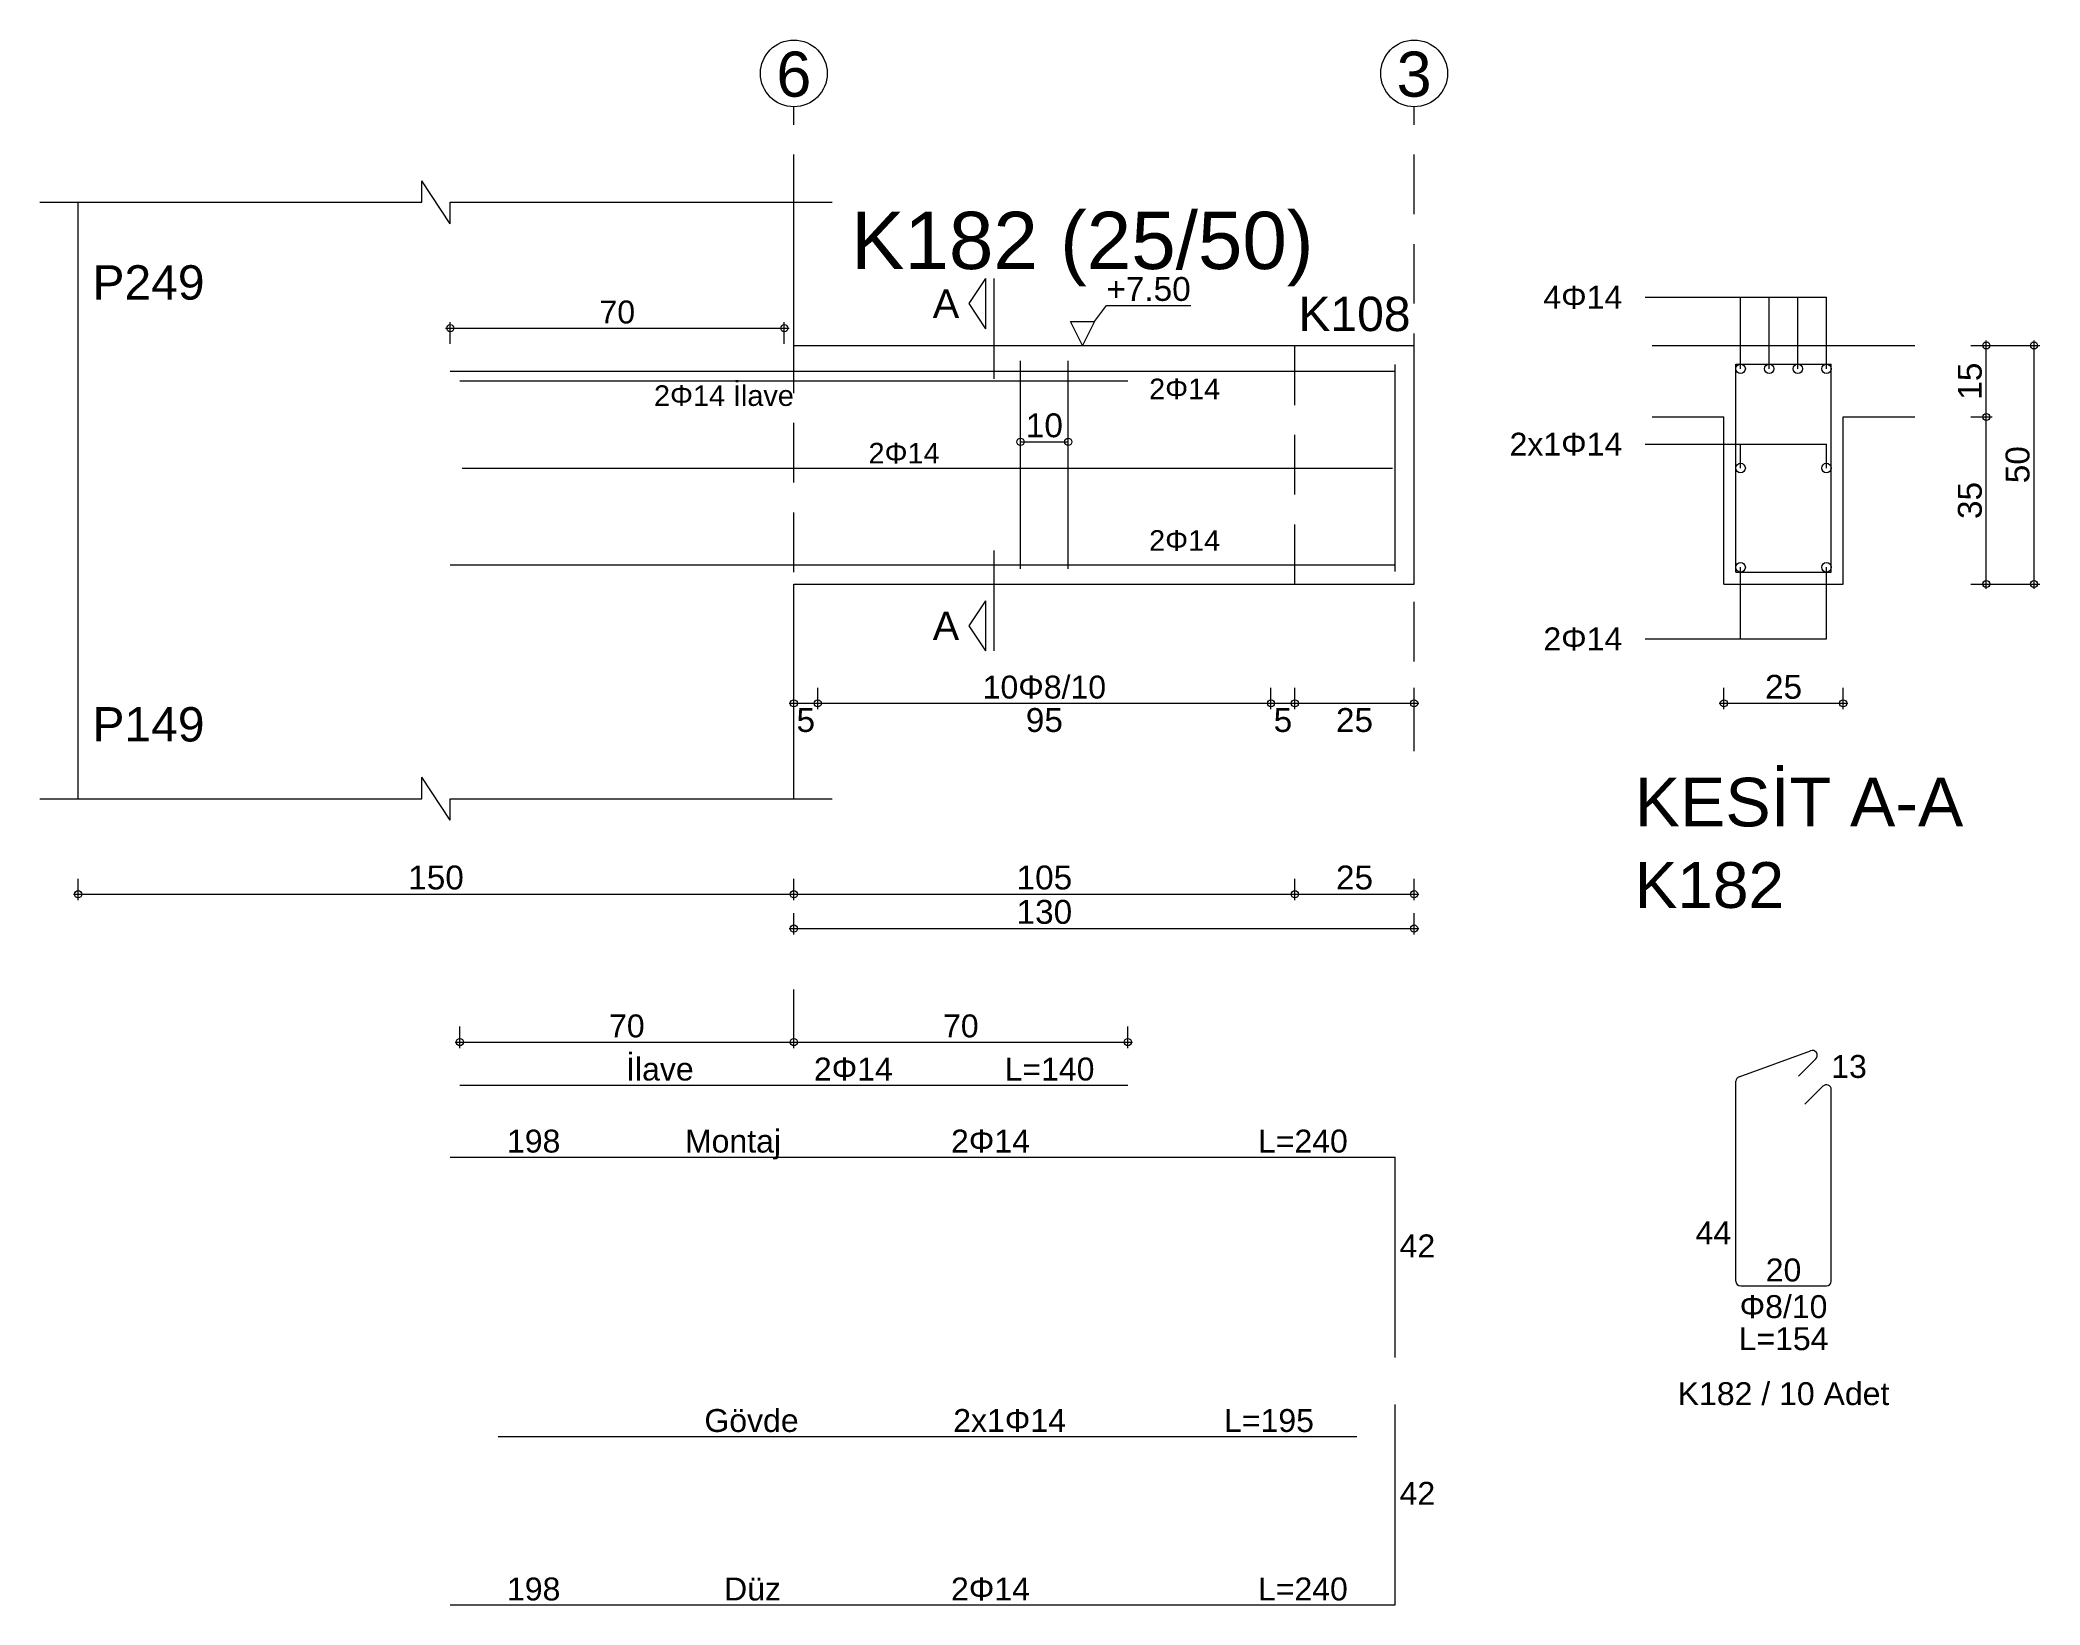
# Model space of a CAD drawing. Header units: millimetres. Extents: x 23801 to 80069, y 9628 to 14137.
# Drawn here: x 44504 to 45133, y 9701 to 10193 of the extents above; entities that cross this region are included whole.
import ezdxf

# ---------------------------------------------------------------- set-up
doc = ezdxf.new("R2010")
doc.units = ezdxf.units.MM
doc.linetypes.add('DASHDOT2', pattern=[12.7, 6.35, -3.175, 0, -3.175])
doc.linetypes.add('DASHED4', pattern=[18.75, 12.5, -6.25])
doc.layers.add('aks', color=251, linetype='DASHDOT2', lineweight=35)
for name, color, linetype in [('Donatı Topl. Uzun. Yazısı', 7, 'Continuous'), ('Donatı Uz. Yazısı', 7, 'Continuous'), ('Donatı Yazısı', 7, 'Continuous'), ('Donatı Çizgisi', 7, 'Continuous'), ('Kiriş', 7, 'Continuous'), ('Standart', 7, 'Continuous'), ('Ölçülendirme', 7, 'Continuous')]:
    doc.layers.add(name, color=color, linetype=linetype)
doc.styles.add('arial_1_18', font='arial.ttf', dxfattribs={"height": 0.2})

# ---------------------------------------------------------------- blocks, each defined once
blk = doc.blocks.new('IDE475Entity7442')
at = {"layer": 'aks', "color": 30, "linetype": 'DASHED4', "lineweight": 5}
for points in [[(23103.56, 1648.65), (23103.56, 1783.65)], [(23233.56, 1648.65), (23233.56, 1783.65)], [(23103.56, 1587.65), (23103.56, 1598.65)]]:
    blk.add_lwpolyline(points, dxfattribs=at)
at = {"layer": 'aks', "color": 1, "linetype": 'Continuous', "lineweight": 5}
for centre in [(23103.56, 1790.65), (23233.56, 1790.65)]:
    blk.add_circle(centre, 7, dxfattribs=at)
at = {"layer": 'Donatı Çizgisi', "color": 5, "linetype": 'Continuous', "lineweight": 5}
for points in [[(23031.56, 1728.25), (23229.56, 1728.25)], [(23151.06, 1686.85), (23151.06, 1730.45)], [(23161.06, 1686.85), (23161.06, 1730.45)], [(23229.56, 1686.25), (23229.56, 1729.65)], [(23300.98, 1686.15), (23300.98, 1729.75)], [(23300.98, 1729.75), (23320.98, 1729.75)], [(23320.98, 1686.15), (23320.98, 1729.75)], [(23033.56, 1726.25), (23173.56, 1726.25)], [(23034.06, 1707.95), (23229.06, 1707.95)], [(23031.56, 1687.65), (23229.56, 1687.65)], [(23300.98, 1686.15), (23320.98, 1686.15)], [(23301.65, 1580.39), (23316.66, 1585.86)], [(23314.09, 1580.54), (23317.73, 1584.18)], [(23033.56, 1578.65), (23173.56, 1578.65)], [(23300.98, 1537.57), (23300.98, 1579.44)], [(23315.47, 1574.63), (23319.24, 1578.41)], [(23320.98, 1537.57), (23320.98, 1577.69)], [(23031.56, 1563.55), (23229.56, 1563.55)], [(23229.56, 1521.55), (23229.56, 1563.55)], [(23302, 1536.55), (23319.96, 1536.55)], [(23229.56, 1469.7), (23229.56, 1511.7)], [(23041.56, 1505), (23221.56, 1505)], [(23031.56, 1469.7), (23229.56, 1469.7)]]:
    blk.add_lwpolyline(points, dxfattribs=at)
for centre in [(23301.98, 1728.75), (23307.98, 1728.75), (23313.98, 1728.75), (23319.98, 1728.75), (23301.98, 1707.95), (23319.98, 1707.95), (23301.98, 1687.15), (23319.98, 1687.15)]:
    blk.add_circle(centre, 1, dxfattribs=at)
for centre, start, end in [((23317.01, 1584.9), 315, 110), ((23302, 1579.44), 110, 180), ((23319.96, 1577.69), 0, 135), ((23302, 1537.57), 180, 270), ((23319.96, 1537.57), 270, 0)]:
    blk.add_arc(centre, 1.02, start, end, dxfattribs=at)
at = {"layer": 'Kiriş', "color": 1, "linetype": 'Continuous', "lineweight": 5}
for points in [[(23025.56, 1763.65), (23025.56, 1768.15)], [(23031.56, 1759.15), (23025.56, 1768.15)], [(22945.56, 1763.65), (23025.56, 1763.65)], [(22953.56, 1638.65), (22953.56, 1763.65)], [(23031.56, 1759.15), (23031.56, 1763.65)], [(23031.56, 1763.65), (23111.56, 1763.65)], [(23103.56, 1733.65), (23103.56, 1763.65)], [(23103.56, 1733.65), (23233.56, 1733.65)], [(23233.56, 1683.65), (23233.56, 1733.65)], [(23283.48, 1733.65), (23338.48, 1733.65)], [(23283.48, 1718.65), (23298.48, 1718.65)], [(23298.48, 1683.65), (23298.48, 1718.65)], [(23323.48, 1718.65), (23338.48, 1718.65)], [(23323.48, 1683.65), (23323.48, 1718.65)], [(23103.56, 1683.65), (23233.56, 1683.65)], [(23103.56, 1638.65), (23103.56, 1683.65)], [(23298.48, 1683.65), (23323.48, 1683.65)], [(23031.56, 1634.15), (23025.56, 1643.15)], [(23025.56, 1638.65), (23025.56, 1643.15)], [(22945.56, 1638.65), (23025.56, 1638.65)], [(23031.56, 1638.65), (23111.56, 1638.65)], [(23031.56, 1634.15), (23031.56, 1638.65)]]:
    blk.add_lwpolyline(points, dxfattribs=at)
at = {"layer": 'Kiriş', "color": 1, "linetype": 'DASHED4', "lineweight": 5}
for points in [[(23208.56, 1683.65), (23208.56, 1733.65)], [(23233.56, 1683.65), (23233.56, 1733.65)]]:
    blk.add_lwpolyline(points, dxfattribs=at)
at = {"layer": 'Ölçülendirme', "color": 1, "linetype": 'Continuous', "lineweight": 5}
for points in [[(23140.31, 1742.4), (23143.81, 1747.65)], [(23143.81, 1737.15), (23143.81, 1747.65)], [(23145.56, 1726.65), (23145.56, 1747.65)], [(23281.98, 1743.75), (23319.98, 1743.75)], [(23301.98, 1728.75), (23301.98, 1743.75)], [(23307.98, 1728.75), (23307.98, 1743.75)], [(23313.98, 1728.75), (23313.98, 1743.75)], [(23319.98, 1728.75), (23319.98, 1743.75)], [(23143.81, 1737.15), (23140.31, 1742.4)], [(23166.56, 1738.65), (23169.06, 1741.98)], [(23169.06, 1741.98), (23186.74, 1741.98)], [(23030.56, 1737.25), (23102.56, 1737.25)], [(23031.56, 1734), (23031.56, 1738.5)], [(23101.56, 1734), (23101.56, 1738.5)], [(23164.06, 1733.65), (23161.56, 1738.65)], [(23161.56, 1738.65), (23166.56, 1738.65)], [(23166.56, 1738.65), (23164.06, 1733.65)], [(23164.06, 1733.65), (23164.06, 1733.65)], [(23350.23, 1733.65), (23364.73, 1733.65)], [(23353.48, 1682.65), (23353.48, 1734.65)], [(23363.48, 1682.65), (23363.48, 1734.65)], [(23350.23, 1718.65), (23354.73, 1718.65)], [(23151.06, 1713.45), (23161.06, 1713.45)], [(23281.98, 1712.95), (23319.98, 1712.95)], [(23301.98, 1707.95), (23301.98, 1712.95)], [(23319.98, 1707.95), (23319.98, 1712.95)], [(23145.56, 1669.65), (23145.56, 1690.65)], [(23301.98, 1672.15), (23301.98, 1687.15)], [(23319.98, 1672.15), (23319.98, 1687.15)], [(23350.23, 1683.65), (23364.73, 1683.65)], [(23140.31, 1674.9), (23143.81, 1680.15)], [(23143.81, 1669.65), (23143.81, 1680.15)], [(23143.81, 1669.65), (23140.31, 1674.9)], [(23281.98, 1672.15), (23319.98, 1672.15)], [(23103.56, 1657.4), (23103.56, 1661.9)], [(23108.56, 1657.4), (23108.56, 1661.9)], [(23203.56, 1657.4), (23203.56, 1661.9)], [(23208.56, 1657.4), (23208.56, 1661.9)], [(23233.56, 1657.4), (23233.56, 1661.9)], [(23298.48, 1657.4), (23298.48, 1661.9)], [(23323.48, 1657.4), (23323.48, 1661.9)], [(23102.56, 1658.65), (23234.56, 1658.65)], [(23297.48, 1658.65), (23324.48, 1658.65)], [(22952.56, 1618.65), (23234.56, 1618.65)], [(22953.56, 1617.4), (22953.56, 1621.9)], [(23103.56, 1617.4), (23103.56, 1621.9)], [(23208.56, 1617.4), (23208.56, 1621.9)], [(23233.56, 1617.4), (23233.56, 1621.9)], [(23103.56, 1610.2), (23103.56, 1614.7)], [(23233.56, 1610.2), (23233.56, 1614.7)], [(23102.56, 1611.45), (23234.56, 1611.45)], [(23033.56, 1586.4), (23033.56, 1590.9)], [(23103.56, 1586.4), (23103.56, 1590.9)], [(23103.56, 1586.4), (23103.56, 1590.9)], [(23173.56, 1586.4), (23173.56, 1590.9)], [(23032.56, 1587.65), (23104.56, 1587.65)], [(23102.56, 1587.65), (23174.56, 1587.65)]]:
    blk.add_lwpolyline(points, dxfattribs=at)
for centre in [(23031.56, 1737.25), (23101.56, 1737.25), (23353.48, 1733.65), (23363.48, 1733.65), (23353.48, 1718.65), (23151.06, 1713.45), (23161.06, 1713.45), (23353.48, 1683.65), (23363.48, 1683.65), (23103.56, 1658.65), (23108.56, 1658.65), (23108.56, 1658.65), (23203.56, 1658.65), (23203.56, 1658.65), (23208.56, 1658.65), (23208.56, 1658.65), (23233.56, 1658.65), (23298.48, 1658.65), (23323.48, 1658.65), (22953.56, 1618.65), (23103.56, 1618.65), (23103.56, 1618.65), (23208.56, 1618.65), (23208.56, 1618.65), (23233.56, 1618.65), (23103.56, 1611.45), (23233.56, 1611.45), (23033.56, 1587.65), (23103.56, 1587.65), (23103.56, 1587.65), (23173.56, 1587.65)]:
    blk.add_circle(centre, 0.75, dxfattribs=at)
at = {"layer": 'aks', "color": 1, "linetype": 'Continuous', "lineweight": 5, "style": 'arial_1_18'}
for s, p in [('6', (23099.89, 1785.77)), ('3', (23229.89, 1785.77))]:
    blk.add_text(s, height=9.45, dxfattribs=at).set_placement(p)
at = {"layer": 'Donatı Topl. Uzun. Yazısı', "color": 1, "linetype": 'Continuous', "lineweight": 5, "style": 'arial_1_18'}
for s, p in [('L=140', (23147.73, 1579.61)), ('L=240', (23200.83, 1564.51)), ('L=154', (23301.57, 1523.11)), ('L=195', (23193.73, 1505.96)), ('L=240', (23200.83, 1470.66))]:
    blk.add_text(s, height=4.8, dxfattribs=at).set_placement(p)
at = {"layer": 'Donatı Uz. Yazısı', "color": 1, "linetype": 'Continuous', "lineweight": 5, "style": 'arial_1_18'}
for s, p in [('13', (23320.98, 1580.15)), ('198', (23043.44, 1564.51)), ('42', (23230.52, 1542.55)), ('44', (23292.56, 1545.27)), ('20', (23307.25, 1537.51)), ('42', (23230.52, 1490.7)), ('198', (23043.44, 1470.66))]:
    blk.add_text(s, height=4.8, dxfattribs=at).set_placement(p)
at = {"layer": 'Donatı Yazısı', "color": 5, "linetype": 'Continuous', "lineweight": 5, "style": 'arial_1_18'}
for s, height, p in [('4Φ14', 4.8, (23260.65, 1741.35)), ('2Φ14 İlave', 4.32, (23074.25, 1720.97)), ('2x1Φ14', 4.8, (23253.56, 1710.55)), ('2Φ14', 4.8, (23260.65, 1669.75)), ('2Φ14', 4.8, (23107.76, 1579.61)), ('2Φ14', 4.8, (23136.5, 1564.51)), ('Φ8/10', 4.8, (23301.78, 1529.83)), ('K182 / 10 Adet', 4.8, (23288.8, 1511.59)), ('2x1Φ14', 4.8, (23136.96, 1505.96)), ('2Φ14', 4.8, (23136.5, 1470.66))]:
    blk.add_text(s, height=height, dxfattribs=at).set_placement(p)
for p in [(23178.02, 1722.37), (23119.22, 1708.91), (23178.02, 1690.61)]:
    blk.add_text('2Φ14', height=4.32, rotation=360, dxfattribs=at).set_placement(p)
at = {"layer": 'Donatı Yazısı', "color": 1, "linetype": 'Continuous', "lineweight": 5, "style": 'arial_1_18'}
for s, p in [('İlave', (23068.4, 1579.61)), ('Montaj', (23080.74, 1564.51)), ('Gövde', (23084.81, 1505.96)), ('Düz', (23088.94, 1470.66))]:
    blk.add_text(s, height=4.8, dxfattribs=at).set_placement(p)
at = {"layer": 'Kiriş', "color": 1, "linetype": 'Continuous', "lineweight": 5, "style": 'arial_1_18'}
for s, height, p in [('K182 (25/50)', 12, (23115.56, 1749.65)), ('P249', 7.2, (22956.56, 1743.25)), ('K108', 7.2, (23209.32, 1736.65)), ('P149', 7.2, (22956.56, 1650.65)), ('KESİT A-A', 10.2, (23279.78, 1632.85)), ('K182', 9.6, (23279.78, 1615.77))]:
    blk.add_text(s, height=height, dxfattribs=at).set_placement(p)
at = {"layer": 'Ölçülendirme', "color": 1, "linetype": 'Continuous', "lineweight": 5, "style": 'arial_1_18'}
for s, height, p in [('+7.50', 5, (23169.06, 1742.98)), ('A', 5.95, (23132.67, 1739.42)), ('70', 4.8, (23062.83, 1738.25)), ('A', 5.95, (23132.67, 1671.92)), ('25', 5, (23307.1, 1659.61)), ('5', 5, (23104.12, 1652.65)), ('95', 5, (23152.18, 1652.65)), ('5', 5, (23204.12, 1652.65)), ('25', 5, (23217.18, 1652.65)), ('150', 5, (23022.74, 1619.65)), ('105', 5, (23150.24, 1619.65)), ('25', 5, (23217.18, 1619.65)), ('130', 5, (23150.24, 1612.45))]:
    blk.add_text(s, height=height, dxfattribs=at).set_placement(p)
for s, rotation, p in [('15', 90, (23352.52, 1722.27)), ('10', 360, (23152.18, 1714.41)), ('50', 90, (23362.52, 1704.77)), ('35', 90, (23352.52, 1697.27))]:
    blk.add_text(s, height=5, rotation=rotation, dxfattribs=at).set_placement(p)
at = {"layer": 'Ölçülendirme', "color": 5, "linetype": 'Continuous', "lineweight": 5, "style": 'arial_1_18'}
for s, p in [('10Φ8/10', (23143.14, 1659.65)), ('70', (23064.83, 1588.65)), ('70', (23134.83, 1588.65))]:
    blk.add_text(s, height=4.8, dxfattribs=at).set_placement(p)

msp = doc.modelspace()

# ---------------------------------------------------------------- block references
at = {"layer": 'Standart', "xscale": 1.5, "yscale": 1.5, "zscale": 1.5}
msp.add_blockref('IDE475Entity7442', (10086.06, 7496.94), dxfattribs=at)

doc.saveas('drawing.dxf')
